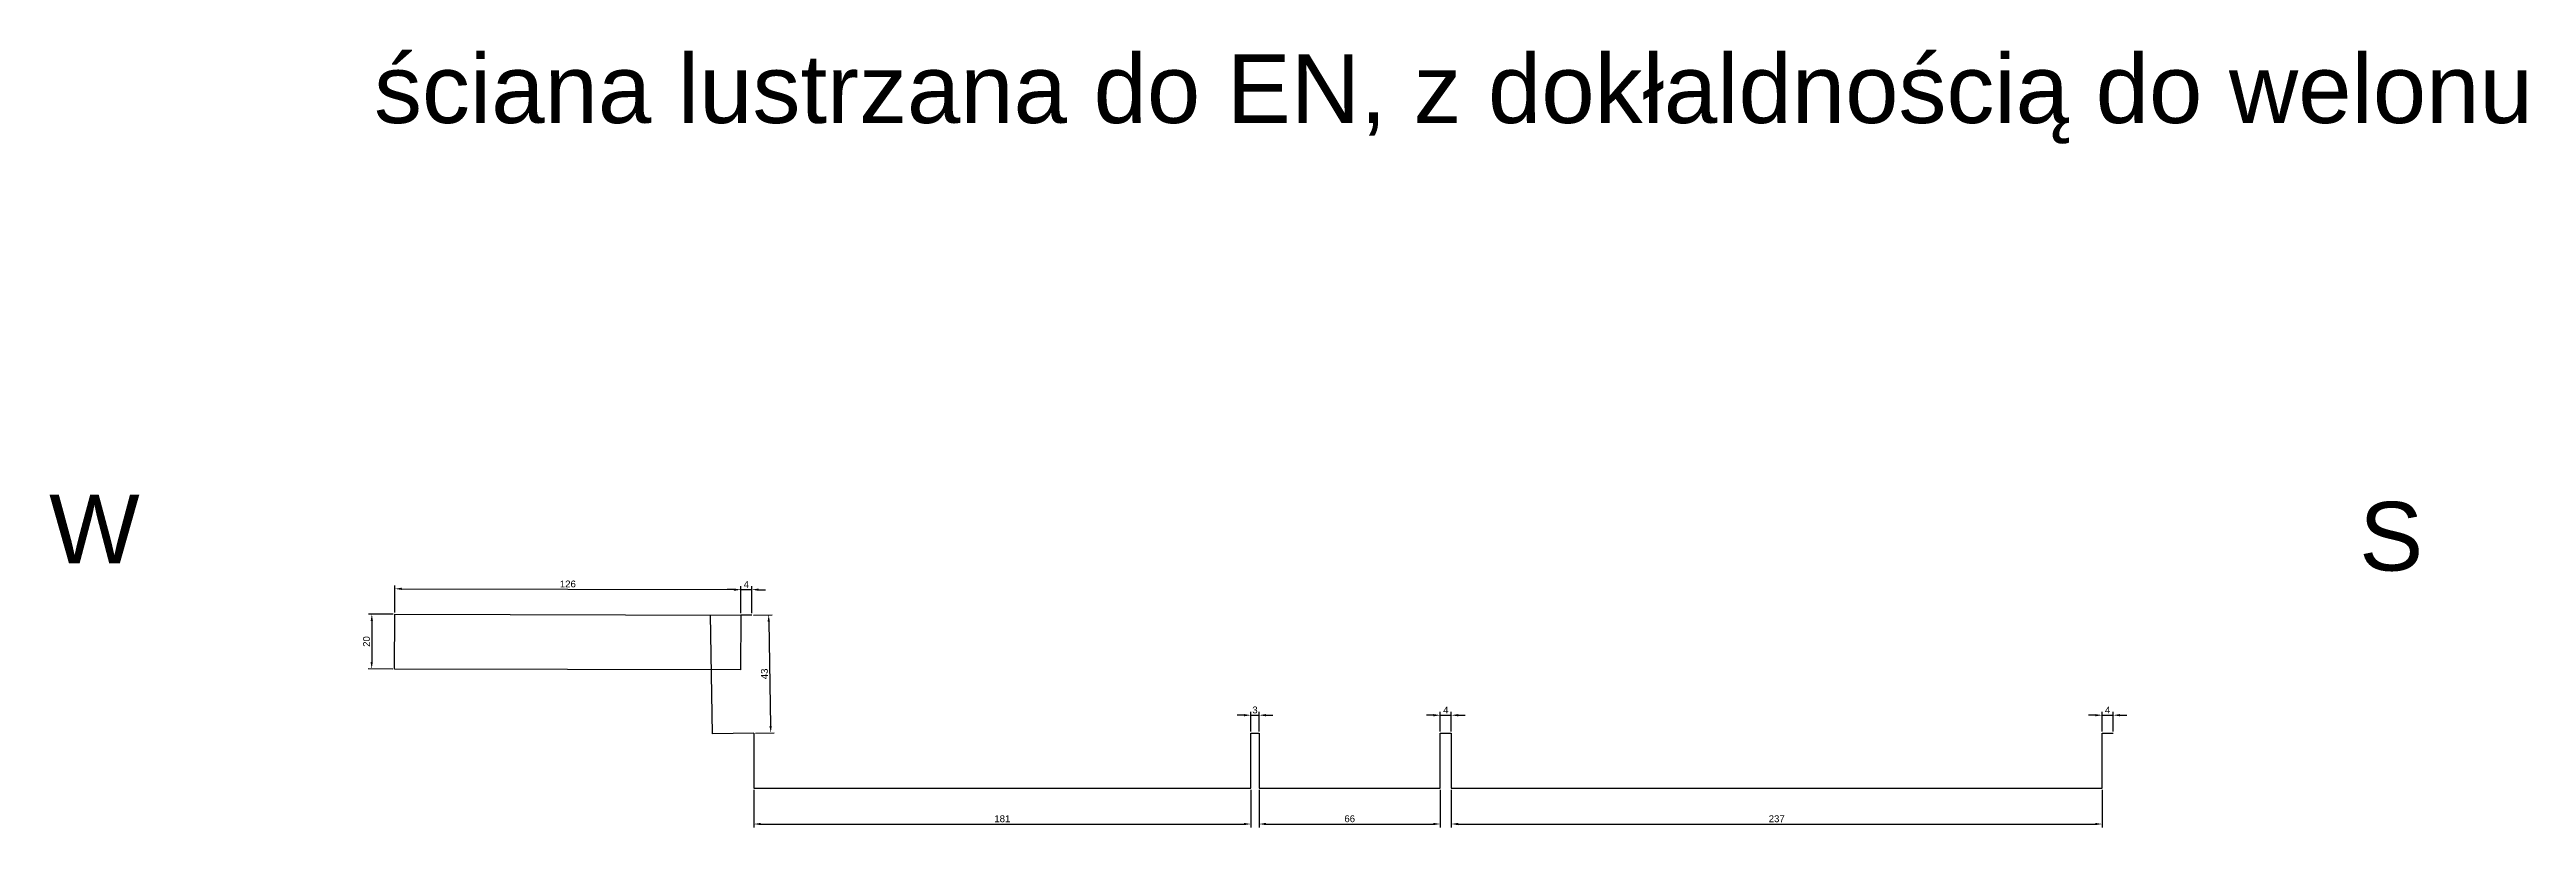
# Model space of a CAD drawing. Header units: millimetres. Extents: x -1487 to 2622, y -904 to 1367.
# Drawn here: x -1487 to -585, y 52 to 335 of the extents above; entities that cross this region are included whole.
import ezdxf

# ---------------------------------------------------------------- set-up
doc = ezdxf.new("R2010")
doc.units = ezdxf.units.MM
doc.layers.add('+literki', color=7, linetype='Continuous')
doc.layers.add('+szwy5.w', color=170, linetype='Continuous', transparency=0.6)
doc.layers.add('+szwy5.w-wymiary', color=150, linetype='Continuous', transparency=0.6)
doc.styles.get("Standard").update_dxf_attribs({"font": 'arial.ttf'})
doc.dimstyles.new('ISO-25', dxfattribs={"dimtxt": 2.5, "dimasz": 2.5, "dimexe": 1.25, "dimexo": 0.625, "dimtad": 1, "dimtxsty": 'Standard', "dimcen": 2.5, "dimadec": 0, "dimazin": 0, "dimtfac": 1, "dimtmove": 0, "dimatfit": 3, "dimfxl": 1, "dimarcsym": 0})

msp = doc.modelspace()

# ---------------------------------------------------------------- texts
at = {"layer": '+literki', "transparency": 33554687}
for s, p in [('ściana lustrzana do EN, z dokłaldnością do welonu', (-1369.154, 308.105)), ('W', (-1487.481, 147.779)), ('S', (-646.21, 145.16))]:
    msp.add_text(s, height=25, dxfattribs=at).set_placement(p)

# ---------------------------------------------------------------- blocks, each defined once
blk = doc.blocks.new('*D175')
at = {"layer": '+szwy5.w-wymiary', "color": 0, "lineweight": -2, "transparency": 16777216}
for p, q in [((-1362.23, 129.31), (-1371.21, 129.33)), ((-1369.96, 126.83), (-1370, 111.83)), ((-1362.28, 109.31), (-1371.26, 109.33))]:
    blk.add_line(p, q, dxfattribs=at)
at = {"layer": '+szwy5.w-wymiary', "color": 0, "transparency": 16777216}
for points in [[(-1370.38, 126.83), (-1369.55, 126.83), (-1369.96, 129.33)], [(-1370.42, 111.83), (-1369.59, 111.83), (-1370.01, 109.33)]]:
    blk.add_solid(points, dxfattribs=at)
at = {"layer": '+szwy5.w-wymiary', "color": 0, "transparency": 16777216, "insert": (-1371.88, 119.33), "char_height": 2.5, "attachment_point": 5, "rotation": 89.84897}
blk.add_mtext('20', dxfattribs=at)
blk = doc.blocks.new('*D176')
at = {"layer": '+szwy5.w-wymiary', "color": 0, "lineweight": -2, "transparency": 16777216}
for p, q in [((-1361.6, 129.93), (-1361.58, 139.78)), ((-1359.08, 138.53), (-1238.08, 138.21)), ((-1235.6, 129.6), (-1235.58, 139.45))]:
    blk.add_line(p, q, dxfattribs=at)
at = {"layer": '+szwy5.w-wymiary', "color": 0, "transparency": 16777216}
for points in [[(-1359.08, 138.94), (-1359.08, 138.11), (-1361.58, 138.53)], [(-1238.08, 138.62), (-1238.08, 137.79), (-1235.58, 138.2)]]:
    blk.add_solid(points, dxfattribs=at)
at = {"layer": '+szwy5.w-wymiary', "color": 0, "transparency": 16777216, "insert": (-1298.57, 140.27), "char_height": 2.5, "attachment_point": 5, "rotation": 359.84897}
blk.add_mtext('126', dxfattribs=at)
blk = doc.blocks.new('*D177')
at = {"layer": '+szwy5.w-wymiary', "color": 0, "lineweight": -2, "transparency": 16777216}
for p, q in [((-1238.08, 138.23), (-1240.58, 138.23)), ((-1235.6, 129.6), (-1235.58, 139.47)), ((-1235.58, 138.22), (-1231.58, 138.21)), ((-1231.6, 129.59), (-1231.58, 139.46)), ((-1229.08, 138.2), (-1226.58, 138.2))]:
    blk.add_line(p, q, dxfattribs=at)
at = {"layer": '+szwy5.w-wymiary', "color": 0, "transparency": 16777216}
for points in [[(-1238.08, 138.64), (-1238.08, 137.81), (-1235.58, 138.22)], [(-1229.08, 138.62), (-1229.08, 137.79), (-1231.58, 138.21)]]:
    blk.add_solid(points, dxfattribs=at)
at = {"layer": '+szwy5.w-wymiary', "color": 0, "transparency": 16777216, "insert": (-1233.57, 140.09), "char_height": 2.5, "attachment_point": 5, "rotation": 359.84897}
blk.add_mtext('4', dxfattribs=at)
blk = doc.blocks.new('*D178')
at = {"layer": '+szwy5.w-wymiary', "color": 0, "lineweight": -2, "transparency": 16777216}
for p, q in [((-1230.98, 128.97), (-1224.2, 129.09)), ((-1225.41, 126.57), (-1224.74, 88.58)), ((-1230.22, 85.98), (-1223.44, 86.1))]:
    blk.add_line(p, q, dxfattribs=at)
at = {"layer": '+szwy5.w-wymiary', "color": 0, "transparency": 16777216}
for points in [[(-1225.83, 126.56), (-1224.99, 126.58), (-1225.45, 129.07)], [(-1225.15, 88.57), (-1224.32, 88.58), (-1224.69, 86.08)]]:
    blk.add_solid(points, dxfattribs=at)
at = {"layer": '+szwy5.w-wymiary', "color": 0, "transparency": 16777216, "insert": (-1226.97, 107.54), "char_height": 2.5, "attachment_point": 5, "rotation": 91.01345}
blk.add_mtext('43', dxfattribs=at)
blk = doc.blocks.new('*D180')
at = {"layer": '+szwy5.w-wymiary', "color": 0, "lineweight": -2, "transparency": 16777216}
for p, q in [((-1230.84, 65.34), (-1230.84, 51.63)), ((-1049.84, 65.34), (-1049.84, 51.63)), ((-1228.34, 52.88), (-1052.34, 52.88))]:
    blk.add_line(p, q, dxfattribs=at)
at = {"layer": '+szwy5.w-wymiary', "color": 0, "transparency": 16777216}
for points in [[(-1228.34, 53.3), (-1228.34, 52.46), (-1230.84, 52.88)], [(-1052.34, 53.3), (-1052.34, 52.46), (-1049.84, 52.88)]]:
    blk.add_solid(points, dxfattribs=at)
at = {"layer": '+szwy5.w-wymiary', "color": 0, "transparency": 16777216, "insert": (-1140.34, 54.78), "char_height": 2.5, "attachment_point": 5}
blk.add_mtext('181', dxfattribs=at)
blk = doc.blocks.new('*D181')
at = {"layer": '+szwy5.w-wymiary', "color": 0, "lineweight": -2, "transparency": 16777216}
for p, q in [((-1046.84, 65.34), (-1046.84, 51.63)), ((-980.84, 65.34), (-980.84, 51.63)), ((-1044.34, 52.88), (-983.34, 52.88))]:
    blk.add_line(p, q, dxfattribs=at)
at = {"layer": '+szwy5.w-wymiary', "color": 0, "transparency": 16777216}
for points in [[(-1044.34, 53.3), (-1044.34, 52.46), (-1046.84, 52.88)], [(-983.34, 53.3), (-983.34, 52.46), (-980.84, 52.88)]]:
    blk.add_solid(points, dxfattribs=at)
at = {"layer": '+szwy5.w-wymiary', "color": 0, "transparency": 16777216, "insert": (-1013.84, 54.78), "char_height": 2.5, "attachment_point": 5}
blk.add_mtext('66', dxfattribs=at)
blk = doc.blocks.new('*D182')
at = {"layer": '+szwy5.w-wymiary', "color": 0, "lineweight": -2, "transparency": 16777216}
for p, q in [((-976.84, 65.34), (-976.84, 51.63)), ((-739.84, 65.34), (-739.84, 51.63)), ((-974.34, 52.88), (-742.34, 52.88))]:
    blk.add_line(p, q, dxfattribs=at)
at = {"layer": '+szwy5.w-wymiary', "color": 0, "transparency": 16777216}
for points in [[(-974.34, 53.3), (-974.34, 52.46), (-976.84, 52.88)], [(-742.34, 53.3), (-742.34, 52.46), (-739.84, 52.88)]]:
    blk.add_solid(points, dxfattribs=at)
at = {"layer": '+szwy5.w-wymiary', "color": 0, "transparency": 16777216, "insert": (-858.34, 54.78), "char_height": 2.5, "attachment_point": 5}
blk.add_mtext('237', dxfattribs=at)
blk = doc.blocks.new('*D183')
at = {"layer": '+szwy5.w-wymiary', "color": 0, "lineweight": -2, "transparency": 16777216}
for p, q in [((-1052.34, 92.5), (-1054.84, 92.5)), ((-1049.84, 86.59), (-1049.84, 93.75)), ((-1049.84, 92.5), (-1046.84, 92.5)), ((-1046.84, 86.59), (-1046.84, 93.75)), ((-1044.34, 92.5), (-1041.84, 92.5))]:
    blk.add_line(p, q, dxfattribs=at)
at = {"layer": '+szwy5.w-wymiary', "color": 0, "transparency": 16777216}
for points in [[(-1052.34, 92.91), (-1052.34, 92.08), (-1049.84, 92.5)], [(-1044.34, 92.91), (-1044.34, 92.08), (-1046.84, 92.5)]]:
    blk.add_solid(points, dxfattribs=at)
at = {"layer": '+szwy5.w-wymiary', "color": 0, "transparency": 16777216, "insert": (-1048.34, 94.4), "char_height": 2.5, "attachment_point": 5}
blk.add_mtext('3', dxfattribs=at)
blk = doc.blocks.new('*D184')
at = {"layer": '+szwy5.w-wymiary', "color": 0, "lineweight": -2, "transparency": 16777216}
for p, q in [((-983.34, 92.5), (-985.84, 92.5)), ((-980.84, 86.59), (-980.84, 93.75)), ((-980.84, 92.5), (-976.84, 92.5)), ((-976.84, 86.59), (-976.84, 93.75)), ((-974.34, 92.5), (-971.84, 92.5))]:
    blk.add_line(p, q, dxfattribs=at)
at = {"layer": '+szwy5.w-wymiary', "color": 0, "transparency": 16777216}
for points in [[(-983.34, 92.91), (-983.34, 92.08), (-980.84, 92.5)], [(-974.34, 92.91), (-974.34, 92.08), (-976.84, 92.5)]]:
    blk.add_solid(points, dxfattribs=at)
at = {"layer": '+szwy5.w-wymiary', "color": 0, "transparency": 16777216, "insert": (-978.84, 94.37), "char_height": 2.5, "attachment_point": 5}
blk.add_mtext('4', dxfattribs=at)
blk = doc.blocks.new('*D185')
at = {"layer": '+szwy5.w-wymiary', "color": 0, "lineweight": -2, "transparency": 16777216}
for p, q in [((-742.34, 92.5), (-744.84, 92.5)), ((-739.84, 86.59), (-739.84, 93.75)), ((-739.84, 92.5), (-735.84, 92.5)), ((-735.84, 86.59), (-735.84, 93.75)), ((-733.34, 92.5), (-730.84, 92.5))]:
    blk.add_line(p, q, dxfattribs=at)
at = {"layer": '+szwy5.w-wymiary', "color": 0, "transparency": 16777216}
for points in [[(-742.34, 92.91), (-742.34, 92.08), (-739.84, 92.5)], [(-733.34, 92.91), (-733.34, 92.08), (-735.84, 92.5)]]:
    blk.add_solid(points, dxfattribs=at)
at = {"layer": '+szwy5.w-wymiary', "color": 0, "transparency": 16777216, "insert": (-737.84, 94.37), "char_height": 2.5, "attachment_point": 5}
blk.add_mtext('4', dxfattribs=at)

# ---------------------------------------------------------------- dimensions: what is measured, and where the dimension line sits
at = {"layer": '+szwy5.w-wymiary', "transparency": 33554687}
for base, p1, p2, angle, picture, middle in [((-1235.579, 138.2), (-1361.603, 129.305), (-1235.603, 128.973), 359.848971, '*D176', (-1298.574, 140.268)), ((-1231.579, 138.211), (-1235.603, 128.973), (-1231.603, 128.962), 359.848971, '*D177', (-1233.574, 140.091)), ((-1370.009, 109.327), (-1361.603, 129.305), (-1361.655, 109.305), 89.848971, '*D175', (-1371.884, 119.332)), ((-1224.692, 86.078), (-1231.603, 128.962), (-1230.843, 85.969), 91.013448, '*D178', (-1226.975, 107.541))]:
    dim = msp.add_linear_dim(base=base, p1=p1, p2=p2, angle=angle, dimstyle='ISO-25', dxfattribs=at)
    dim.commit()
    dim.dimension.update_dxf_attribs({"geometry": picture, "text_midpoint": middle})
for base, p1, p2, picture, middle in [((-1046.843, 92.497), (-1049.843, 85.969), (-1046.843, 85.969), '*D183', (-1048.343, 94.399)), ((-976.843, 92.497), (-980.843, 85.969), (-976.843, 85.969), '*D184', (-978.843, 94.372)), ((-735.843, 92.497), (-739.843, 85.969), (-735.843, 85.969), '*D185', (-737.843, 94.372)), ((-1049.843, 52.88), (-1230.843, 65.969), (-1049.843, 65.969), '*D180', (-1140.343, 54.781)), ((-980.843, 52.88), (-1046.843, 65.969), (-980.843, 65.969), '*D181', (-1013.843, 54.781)), ((-739.843, 52.88), (-976.843, 65.969), (-739.843, 65.969), '*D182', (-858.343, 54.782))]:
    dim = msp.add_linear_dim(base=base, p1=p1, p2=p2, dimstyle='ISO-25', dxfattribs=at)
    dim.commit()
    dim.dimension.update_dxf_attribs({"geometry": picture, "text_midpoint": middle})

# ---------------------------------------------------------------- linework, layer by layer
at = {"layer": '+szwy5.w', "transparency": 33554687}
for p, q in [((-1361.655, 109.305), (-1361.603, 129.305)), ((-1361.603, 129.305), (-1235.603, 128.973)), ((-1245.84, 85.704), (-1246.606, 129.002)), ((-1235.603, 128.973), (-1235.656, 108.973)), ((-1231.603, 128.962), (-1235.603, 128.973)), ((-1235.656, 108.973), (-1361.655, 109.305)), ((-1230.843, 85.969), (-1245.84, 85.704)), ((-1230.843, 85.969), (-1230.843, 65.969)), ((-1049.843, 65.969), (-1049.843, 85.969)), ((-1049.843, 85.969), (-1046.843, 85.969)), ((-1046.843, 85.969), (-1046.843, 65.969)), ((-980.843, 65.969), (-980.843, 85.969)), ((-980.843, 85.969), (-976.843, 85.969)), ((-976.843, 85.969), (-976.843, 65.969)), ((-739.843, 65.969), (-739.843, 85.969)), ((-739.843, 85.969), (-735.843, 85.969)), ((-1230.843, 65.969), (-1049.843, 65.969)), ((-1046.843, 65.969), (-980.843, 65.969)), ((-976.843, 65.969), (-739.843, 65.969))]:
    msp.add_line(p, q, dxfattribs=at)

msp.set_redraw_order([(e.dxf.handle, doc.entitydb.next_handle()) for e in msp.query("TEXT MTEXT ATTDEF DIMENSION ARC_DIMENSION")])  # texts and dimensions are drawn at this point

doc.saveas('drawing.dxf')
